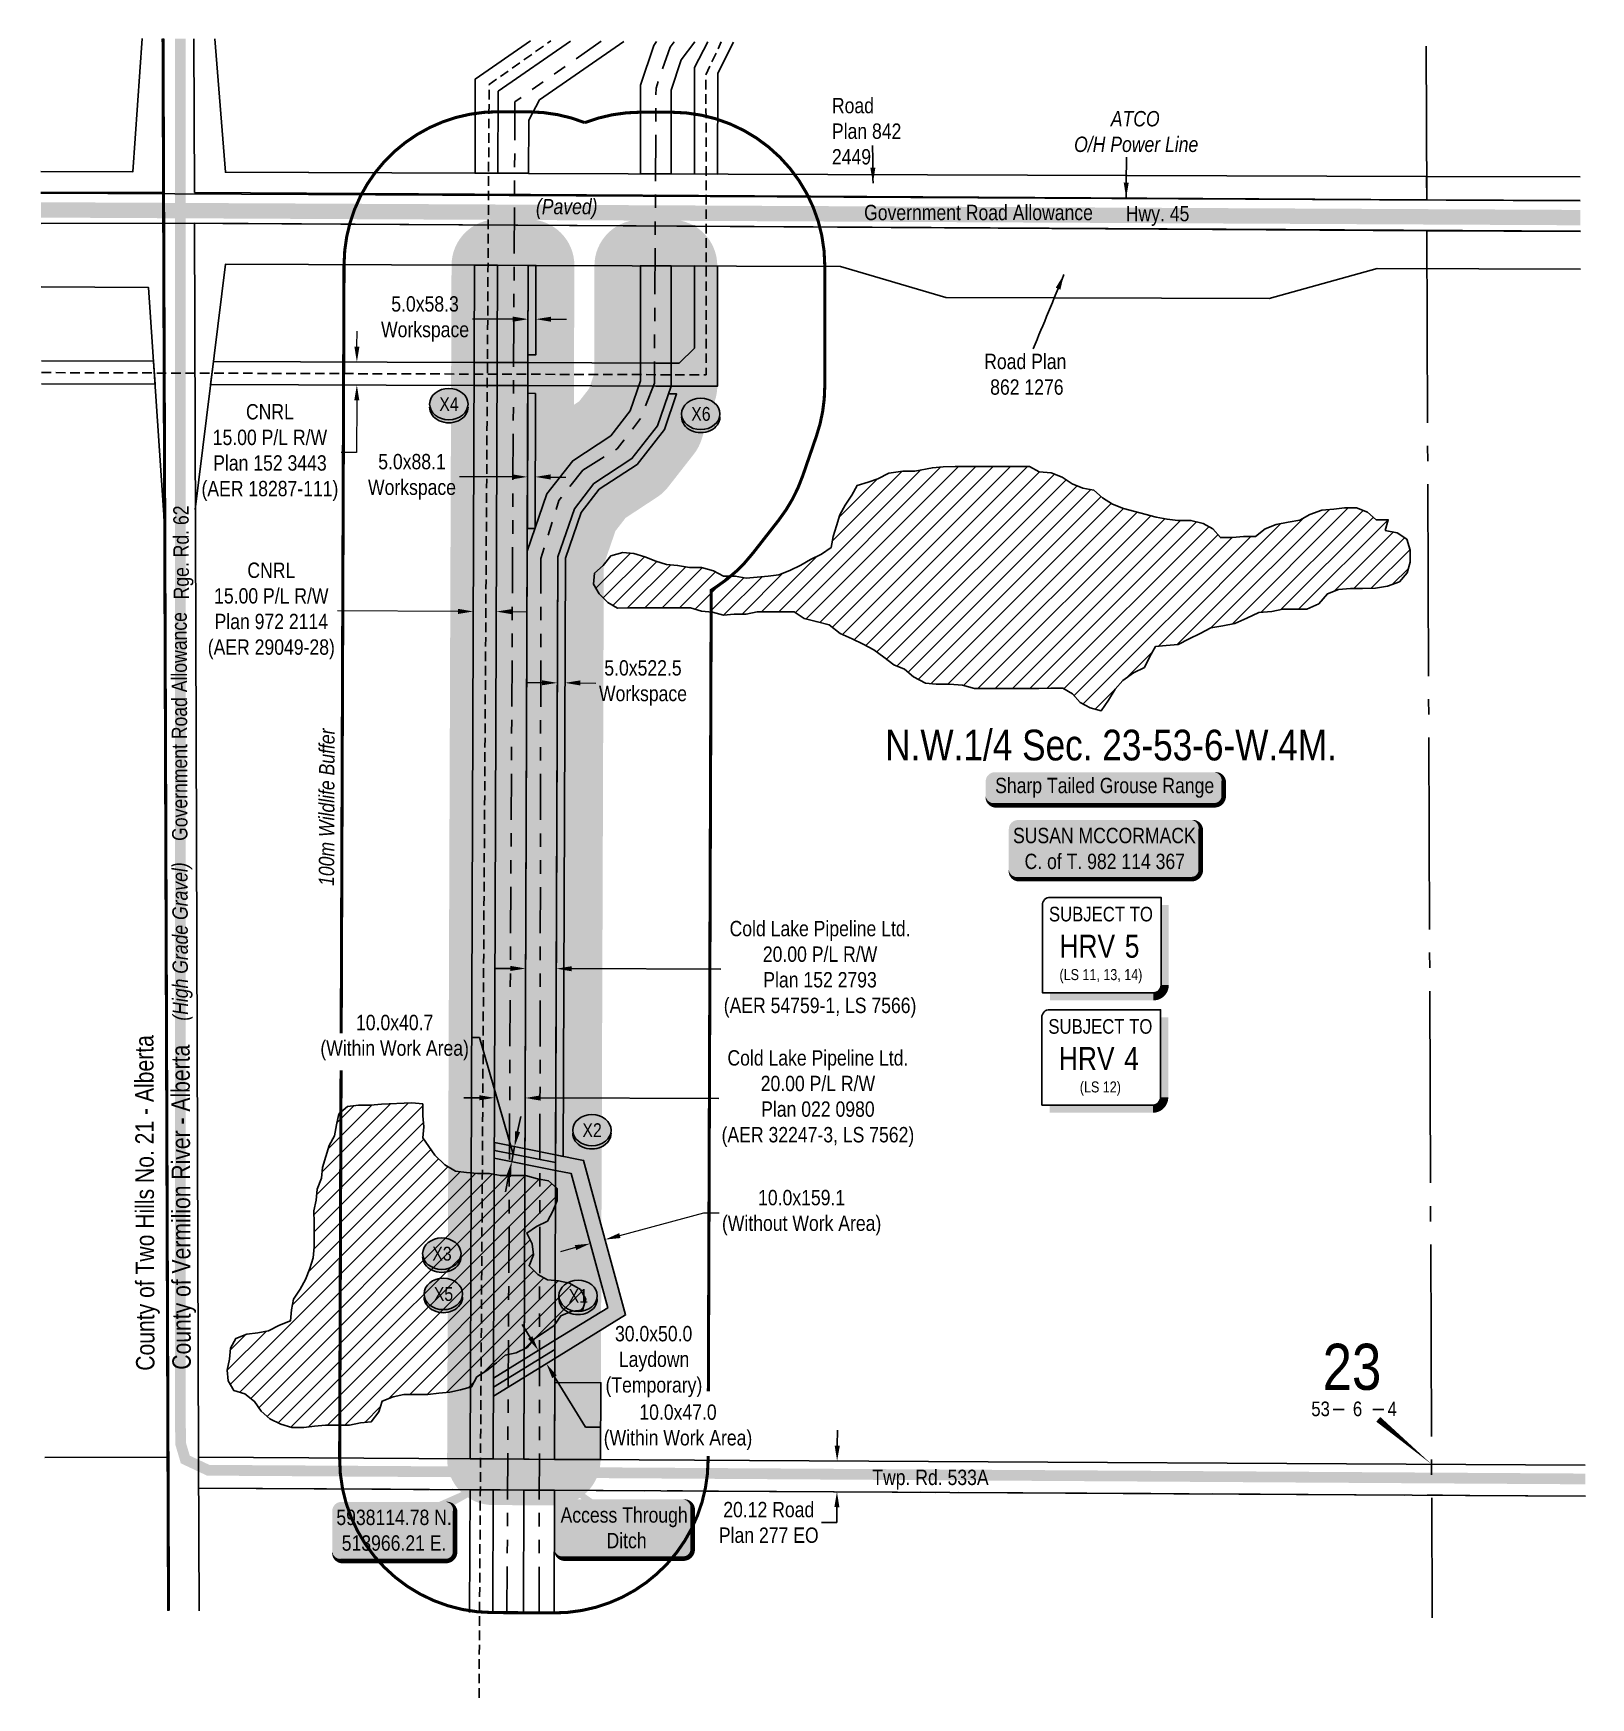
# Model space of a CAD drawing. Extents: x 512389 to 515547, y 5937960 to 5940491.
# Drawn here: x 513624 to 514638, y 5937960 to 5939043 of the extents above; entities that cross this region are included whole.
import ezdxf
from ezdxf.enums import TextEntityAlignment as Align

# ---------------------------------------------------------------- set-up
doc = ezdxf.new("R2010")
doc.units = 0
doc.header["$LTSCALE"] = 5
doc.header["$PDSIZE"] = 0.5
for name, pattern in [('BORDER2', [22.225, 6.35, -3.175, 6.35, -3.175, 0, -3.175]), ('foc-DRILLPATH', [14.75, 6, -1.75, 1.75, -1.75, 1.75, -1.75]), ('foc-QUARTERLINE', [33, 25, -3, 2, -3]), ('foc-TIELINE', [1.875, 1.25, -0.625]), ('PHANTOM', [63.5, 31.75, -6.35, 6.35, -6.35, 6.35, -6.35]), ('UG_PIPE', [1.875, 1.25, -0.625])]:
    doc.linetypes.add(name, pattern=pattern)
doc.layers.get('Defpoints').update_dxf_attribs({"color": 9})
for name, color, linetype in [('10', 1, 'Continuous'), ('9', 3, 'Continuous'), ('AS-OWNER', 7, 'Continuous'), ('AS-PIPE-UG', 44, 'UG_PIPE'), ('AS-POWER', 104, 'foc-POWER'), ('AS-POWER-T', 104, 'Continuous'), ('AS-ROADS', 254, 'Continuous'), ('AS-TELUS', 224, 'foc-TEL'), ('AS-WILDLIFE-BLOCK', 131, 'Continuous'), ('C-RW', 13, 'Continuous'), ('C-SYMBOL', 7, 'Continuous'), ('CG-NOTES', 7, 'Continuous'), ('CTW', 7, 'Continuous'), ('DETAIL-T', 7, 'Continuous'), ('F-RW', 190, 'Continuous'), ('L-33', 7, 'Continuous'), ('L-ROAD-T', 7, 'Continuous'), ('L-SEC', 7, 'Continuous'), ('L-SECLBL', 7, 'Continuous'), ('L-SECQ', 8, 'foc-QUARTERLINE'), ('L-TITLEDB', 4, 'Continuous'), ('L-TITLEDB-T', 4, 'Continuous'), ('P-BUFFER-H 30m', 51, 'Continuous'), ('P-BUFFER-YELLOW', 50, 'foc-TIELINE'), ('P-BUFFER-YELLOW-T', 50, 'Continuous'), ('P-CROSSINGS', 250, 'Continuous'), ('P-PDRILLPATH', 12, 'foc-DRILLPATH'), ('P-PROPOSED', 10, 'Continuous'), ('P-PROPOSED-T', 10, 'Continuous'), ('P-TEMP-BLUE', 146, 'Continuous'), ('P-TEMP-BLUE-T', 146, 'Continuous'), ('P-TEMP-H', 41, 'Continuous'), ('P-TEMP_ACCESS ROAD', 46, 'Continuous'), ('P-TEMP_LOG DECK', 46, 'Continuous'), ('P-TEMP_WORKSPACE', 46, 'Continuous'), ('WETLAND', 143, 'Continuous'), ('WETLAND - OPEN WATER', 140, 'PHANTOM')]:
    doc.layers.add(name, color=color, linetype=linetype)
doc.layers.add('AS-COUNTY', color=7, linetype='BORDER2', lineweight=60, true_color=0xcc33ff)
for name, color, linetype, lineweight in [('F-RW-T', 190, 'Continuous', 9), ('P-TEMP-T', 46, 'Continuous', 18), ('T-TEXT', 48, 'Continuous', 18)]:
    doc.layers.add(name, color=color, linetype=linetype, lineweight=lineweight)
for name, color, linetype, true_color in [('P-REPAIR-TEAL-H', 7, 'Continuous', 0xb8f9d7), ('P-REPAIR-YELLOW-H', 7, 'Continuous', 0xeff1c0), ('P-TEMP-BLUE-H', 7, 'Continuous', 0x99e6ff)]:
    doc.layers.add(name, color=color, linetype=linetype, true_color=true_color)
doc.styles.add('175L', font='ARIALN.TTF', dxfattribs={"height": 20})
doc.styles.add('240', font='ARIALN.TTF', dxfattribs={"height": 30})
doc.styles.add('80', font='ARIALN.TTF', dxfattribs={"height": 10})
doc.styles.add('80CG', font='ARIALN.TTF', dxfattribs={"height": 10})
doc.styles.add('80L', font='ARIALN.TTF', dxfattribs={"height": 10})
doc.styles.add('80LS', font='ARIALNI.TTF', dxfattribs={"height": 10})
doc.styles.add('Crossing', font='ARIALN.TTF', dxfattribs={"height": 10})
doc.styles.add('foc-LtypeFont', font='ARIALN.TTF', dxfattribs={"height": 7.35})
doc.styles.add('HRV', font='ARIALN.TTF', dxfattribs={"height": 3})
doc.styles.add('SIMPLEX', font='ARIALN.TTF')
doc.linetypes.add('foc-POWER', pattern='A,6,-1,["P",foc-LtypeFont,S=0.2,R=0,X=-0.625,Y=-0.75],-1.24,4', length=12.24)
doc.linetypes.add('foc-TEL', pattern='A,2,-1,["T",foc-LtypeFont,S=0.2,R=0,X=-0.425,Y=-0.75],-1.24,8', length=12.24)
doc.dimstyles.new('Compass 5 000', dxfattribs={"dimscale": 5, "dimtxt": 9, "dimasz": 2, "dimexe": 0.2, "dimexo": 0.0625, "dimgap": 0.5, "dimtad": 0, "dimtih": 1, "dimtoh": 1, "dimzin": 0, "dimdsep": 46, "dimtxsty": '80CG', "dimcen": 0.1, "dimse1": 1, "dimse2": 1, "dimclrd": 256, "dimclrt": 256, "dimaunit": 1, "dimadec": 4, "dimazin": 0, "dimtfac": 0.06, "dimtofl": 0, "dimtmove": 0, "dimatfit": 1, "dimfxl": 0.2, "dimtolj": 1, "dimtzin": 0, "dimlwd": -1, "dimarcsym": 0})

msp = doc.modelspace()

# ---------------------------------------------------------------- texts
at = {"layer": 'AS-POWER-T', "insert": (514297.182, 5938992.624), "char_height": 10, "attachment_point": 1, "style": '80L'}
msp.add_mtext_dynamic_manual_height_columns('\\pi28.12;{\\fArial Narrow|b0|i1|c0|p34;ATCO\\P\\pi4.2388;O/H Power Line}', width=88.00016, gutter_width=50, heights=[0], dxfattribs=at)
at = {"layer": 'C-SYMBOL', "color": 3, "style": '175L'}
msp.add_text('N.W.1/4 Sec. 23-53-6-W.4M.', height=20, dxfattribs=at).set_placement((514325.476, 5938563.795), align=Align.BOTTOM_CENTER)
at = {"layer": 'L-33', "color": 200, "char_height": 12, "attachment_point": 2, "style": '240'}
for s, insert, width, rotation in [('County of Two Hills No. 21 - Alberta', (513690.279, 5938281.634), 281.13233, 90.185669), ('County of Vermilion River - Alberta', (513713.911, 5938278.847), 281.21959, 90.202755)]:
    msp.add_mtext(s, dxfattribs=dict(at, insert=insert, width=width, rotation=rotation))
at = {"layer": 'L-ROAD-T', "style": '80L'}
msp.add_text('Government Road Allowance', height=10, dxfattribs=at).set_placement((514239.162, 5938926.564), align=Align.MIDDLE_CENTER)
msp.add_text('Government Road Allowance', height=10, rotation=90.181872, dxfattribs=at).set_placement((513718.88, 5938591.89), align=Align.MIDDLE_CENTER)
at = {"layer": 'L-ROAD-T', "char_height": 10, "attachment_point": 1, "style": '80L'}
for s, width, insert in [('\\pi1.5113;Hwy. 45', 43.04307, (514333.574, 5938930.843)), ('Twp. Rd. 533A', 78.104, (514170.004, 5938107.979))]:
    msp.add_mtext_dynamic_manual_height_columns(s, width=width, gutter_width=50, heights=[0], dxfattribs=dict(at, insert=insert))
at = {"layer": 'L-ROAD-T', "insert": (513715.05, 5938674.657), "char_height": 10, "attachment_point": 1, "rotation": 90.181872, "style": '80L'}
msp.add_mtext_dynamic_manual_height_columns('Rge. Rd. 62', width=60.62524, gutter_width=50, heights=[0], dxfattribs=at)
at = {"layer": 'L-TITLEDB-T', "char_height": 10, "attachment_point": 1, "style": '175L'}
for s, width, insert in [('Road Plan 842 2449', 52.02757, (514143.726, 5939001.184)), ('\\pi0.48997;Road Plan\\P\\pi1.1823; 862 1276', 52.78759, (514242.395, 5938834.573))]:
    msp.add_mtext_dynamic_manual_height_columns(s, width=width, gutter_width=100, heights=[0], dxfattribs=dict(at, insert=insert))
at = {"layer": 'P-BUFFER-YELLOW-T', "insert": (513809.554, 5938487.19), "char_height": 10, "attachment_point": 1, "rotation": 89.789168, "style": '80L'}
msp.add_mtext_dynamic_manual_height_columns('\\pi0.89925;{\\fArial Narrow|b0|i1|c0|p34;100m Wildlife Buffer}', width=103.60614, gutter_width=100, heights=[0], dxfattribs=at)
at = {"layer": 'P-TEMP-T', "insert": (513984.344, 5938201.547), "char_height": 10, "attachment_point": 1, "style": '175L'}
msp.add_mtext_dynamic_manual_height_columns('\\pi18.135;30.0x50.0\\P\\pi20.672;Laydown\\P\\pi11.975;(Temporary)', width=85.57349, gutter_width=100, heights=[0], dxfattribs=at)
at = {"layer": 'T-TEXT', "style": '80LS'}
msp.add_text('(Paved)', height=10, dxfattribs=at).set_placement((513971.055, 5938930.397), align=Align.MIDDLE_CENTER)
msp.add_text('(High Grade Gravel)', height=10, rotation=90.181872, dxfattribs=at).set_placement((513719.325, 5938451.89), align=Align.MIDDLE_CENTER)

# ---------------------------------------------------------------- blocks, each defined once
blk = doc.blocks.new('*D369')
at = {"layer": 'Defpoints', "color": 0, "transparency": 16777216}
for p in [(514147.9, 5938113.7), (514147, 5938093.6), (514147.8, 5938093.5)]:
    blk.add_point(p, dxfattribs=at)
at = {"layer": 'L-TITLEDB-T', "transparency": 16777216}
for p, q in [((514147.2, 5938123.7), (514147.3, 5938133.7)), ((514147, 5938083.6), (514146.9, 5938073.6)), ((514146.9, 5938073.6), (514136.9, 5938073.6))]:
    blk.add_line(p, q, dxfattribs=at)
for points in [[(514145.5, 5938123.7), (514148.9, 5938123.7), (514147.1, 5938113.7)], [(514145.3, 5938083.6), (514148.6, 5938083.5), (514147, 5938093.6)]]:
    blk.add_solid(points, dxfattribs=at)
at = {"layer": 'L-TITLEDB-T', "transparency": 16777216, "insert": (514102.6, 5938073.6), "char_height": 10, "attachment_point": 5, "style": '80CG'}
blk.add_mtext('\\A1;20.12 Road\\PPlan 277 EO', dxfattribs=at)
blk = doc.blocks.new('L-SECLBL')
at = {"layer": '9', "color": 7}
for p, q in [((-5.1, -27.8), (-12.3, -27.8)), ((20.7, -27.8), (13.5, -27.8))]:
    blk.add_line(p, q, dxfattribs=at)
at = {"layer": '10', "color": 2, "style": 'SIMPLEX'}
blk.add_attdef('SEC', text='', height=30, dxfattribs=at).set_placement((0, 0), align=Align.MIDDLE)
at = {"layer": '10', "color": 5, "style": '80L'}
blk.add_attdef('TWP', text='', height=9.5, dxfattribs=at).set_placement((-14.4, -27.4), align=Align.MIDDLE_RIGHT)
blk.add_attdef('RGE', text='', height=9.5, dxfattribs=at).set_placement((3.6, -27.4), align=Align.MIDDLE_CENTER)
blk.add_attdef('MER', text='', height=9.5, dxfattribs=at).set_placement((23.2, -27.4), align=Align.MIDDLE_LEFT)
blk = doc.blocks.new('*U372')
h = blk.add_hatch(color=59)
edge = h.paths.add_edge_path()
edge.add_line((-56.5, -20), (56.5, -20))
edge.add_arc((56.5, -14), 6, 270, 360)
edge.add_line((62.5, -14), (62.5, 12.5))
edge.add_arc((56.5, 12.5), 6, 0, 90)
edge.add_line((56.5, 18.5), (-56.5, 18.5))
edge.add_arc((-56.5, 12.5), 6, 90, 180)
edge.add_line((-62.5, 12.5), (-62.5, -14))
edge.add_arc((-56.5, -14), 6, 180, 270)
at = {"color": 1, "flags": 128}
blk.add_lwpolyline([(-56.5, -20, 3, 3, 0), (56.5, -20, 3, 3, 0.414214), (62.5, -14, 3, 3, 0), (62.5, 12.5, 3, 0, 0.414214), (56.5, 18.5, 0, 0, 0), (-56.5, 18.5, 0, 0, 0.414214), (-62.5, 12.5, 0, 0, 0), (-62.5, -14, 0, 3, 0.414214)], format="xyseb", close=True, dxfattribs=at)
blk.add_lwpolyline([(-24.9, -11.1, 0, 7.5, 0), (0, 0, 0, 0, 0)], format="xyseb", dxfattribs=at)
at = {"color": 1, "style": '80'}
blk.add_attdef('ENTER_TEXT_001', (-36, -5), '', height=10, dxfattribs=at)
blk = doc.blocks.new('*U374')
h = blk.add_hatch(color=255)
edge = h.paths.add_edge_path()
edge.add_line((-71.5, -11.5), (71.5, -11.5))
edge.add_arc((71.5, -5.5), 6, 270, 360)
edge.add_line((77.5, -5.5), (77.5, 4))
edge.add_arc((71.5, 4), 6, 0, 90)
edge.add_line((71.5, 10), (-71.5, 10))
edge.add_arc((-71.5, 4), 6, 90, 180)
edge.add_line((-77.5, 4), (-77.5, -5.5))
edge.add_arc((-71.5, -5.5), 6, 180, 270)
at = {"color": 131, "flags": 128}
blk.add_lwpolyline([(-71.5, -11.5, 3, 3, 0), (71.5, -11.5, 3, 3, 0.414214), (77.5, -5.5, 3, 3, 0), (77.5, 4, 3, 0, 0.414214), (71.5, 10, 0, 0, 0), (-71.5, 10, 0, 0, 0.414214), (-77.5, 4, 0, 0, 0), (-77.5, -5.5, 0, 3, 0.414214)], format="xyseb", close=True, dxfattribs=at)
at = {"color": 131, "style": '80'}
blk.add_attdef('ENTER_TEXT_001', (-36, -5), '', height=10, dxfattribs=at)
blk = doc.blocks.new('HRV')
blk.add_lwpolyline([(-35.1, 31.6), (37.2, 31.6), (37.2, -25.5, -0.414214), (32.2, -30.5), (-40.1, -30.5), (-40.1, 26.6, -0.414214)], format="xyb", close=True)
at = {"const_width": 5, "flags": 128}
blk.add_lwpolyline([(-35.1, -33), (32.2, -33, 0.414214), (39.7, -25.5), (39.7, 26.6)], format="xyb", dxfattribs=at)
at = {"style": '80L'}
blk.add_text('SUBJECT TO', height=9.5, dxfattribs=at).set_placement((-2, 13.1), align=Align.BOTTOM_CENTER)
blk.add_attdef('(N.W.1/4 00)', text='', height=7.12, dxfattribs=at).set_placement((-2, -24.4), align=Align.BOTTOM_CENTER)
at = {"layer": 'CTW', "color": 3, "style": 'HRV'}
blk.add_text('HRV', height=15, dxfattribs=at).set_placement((-10.9, -0.2), align=Align.MIDDLE_CENTER)
blk.add_attdef('0', text='', height=15, dxfattribs=at).set_placement((18.3, -0.2), align=Align.MIDDLE_CENTER)
blk = doc.blocks.new('*D376')
at = {"layer": 'Defpoints', "color": 0, "transparency": 16777216}
for p in [(513910.2, 5938666.8), (513908.9, 5938297), (513923.9, 5938297)]:
    blk.add_point(p, dxfattribs=at)
at = {"layer": 'F-RW-T', "transparency": 16777216}
for p, q in [((513900.2, 5938666.8), (513821.9, 5938667.1)), ((513935.2, 5938666.7), (513945.2, 5938666.6))]:
    blk.add_line(p, q, dxfattribs=at)
for points in [[(513900.2, 5938668.5), (513900.2, 5938665.1), (513910.2, 5938666.8)], [(513935.2, 5938668.3), (513935.2, 5938665), (513925.2, 5938666.7)]]:
    blk.add_solid(points, dxfattribs=at)
at = {"layer": 'F-RW-T', "transparency": 16777216, "insert": (513778.7, 5938667.1), "char_height": 10, "attachment_point": 5, "style": '80CG'}
blk.add_mtext('\\A1;CNRL\\P15.00 P/L R/W^JPlan 972 2114\\P(AER 29049-28) ', dxfattribs=at)
blk = doc.blocks.new('*D377')
at = {"layer": 'Defpoints', "color": 0, "transparency": 16777216}
for p in [(513924, 5938344.5), (513944, 5938350), (513944, 5938344.4)]:
    blk.add_point(p, dxfattribs=at)
at = {"layer": 'P-PROPOSED-T', "color": 240, "transparency": 16777216}
for p, q in [((513914.1, 5938350.1), (513904.1, 5938350.2)), ((513954, 5938350), (514070.1, 5938349.6))]:
    blk.add_line(p, q, dxfattribs=at)
for points in [[(513914.1, 5938351.8), (513914.1, 5938348.5), (513924.1, 5938350.1)], [(513954.1, 5938351.7), (513954, 5938348.3), (513944, 5938350)]]:
    blk.add_solid(points, dxfattribs=at)
at = {"layer": 'P-PROPOSED-T', "transparency": 16777216, "insert": (514134.6, 5938349.6), "char_height": 10, "attachment_point": 5, "style": '80CG'}
blk.add_mtext('\\A1;Cold Lake Pipeline Ltd.\\P20.00 P/L R/W\\PPlan 022 0980\\P(AER 32247-3, LS 7562)', dxfattribs=at)
blk = doc.blocks.new('*D378')
at = {"layer": 'Defpoints', "color": 0, "transparency": 16777216}
for p in [(513846.9, 5938829.2), (513834.4, 5938814.2), (513846.9, 5938814.2)]:
    blk.add_point(p, dxfattribs=at)
at = {"layer": 'F-RW-T', "transparency": 16777216}
for p, q in [((513834.4, 5938839.2), (513834.5, 5938849.2)), ((513834.3, 5938804.2), (513834.2, 5938770.3)), ((513834.2, 5938770.3), (513824.2, 5938770.3))]:
    blk.add_line(p, q, dxfattribs=at)
for points in [[(513832.8, 5938839.2), (513836.1, 5938839.2), (513834.4, 5938829.2)], [(513832.7, 5938804.2), (513836, 5938804.2), (513834.4, 5938814.2)]]:
    blk.add_solid(points, dxfattribs=at)
at = {"layer": 'F-RW-T', "transparency": 16777216, "insert": (513777.8, 5938770.3), "char_height": 10, "attachment_point": 5, "style": '80CG'}
blk.add_mtext('\\A1;CNRL\\P15.00 P/L R/W^JPlan 152 3443\\P(AER 18287-111)', dxfattribs=at)
blk = doc.blocks.new('*D379')
at = {"layer": 'Defpoints', "color": 0, "transparency": 16777216}
for p in [(513964.3, 5938434.2), (513944.3, 5938420.9), (513964.2, 5938420.8)]:
    blk.add_point(p, dxfattribs=at)
at = {"layer": 'P-PROPOSED-T', "color": 240, "transparency": 16777216}
for p, q in [((513934.4, 5938434.3), (513924.4, 5938434.4)), ((513974.3, 5938434.2), (514071.5, 5938433.8))]:
    blk.add_line(p, q, dxfattribs=at)
for points in [[(513934.4, 5938436), (513934.4, 5938432.7), (513944.4, 5938434.3)], [(513974.3, 5938435.8), (513974.2, 5938432.5), (513964.3, 5938434.2)]]:
    blk.add_solid(points, dxfattribs=at)
at = {"layer": 'P-PROPOSED-T', "transparency": 16777216, "insert": (514136, 5938433.8), "char_height": 10, "attachment_point": 5, "style": '80CG'}
blk.add_mtext('\\A1;Cold Lake Pipeline Ltd.\\P20.00 P/L R/W\\PPlan 152 2793\\P(AER 54759-1, LS 7566)', dxfattribs=at)
blk = doc.blocks.new('*U385')
h = blk.add_hatch(color=254)
edge = h.paths.add_edge_path()
edge.add_line((-34, -20), (34, -20))
edge.add_arc((34, -14), 6, 270, 360)
edge.add_line((40, -14), (40, 12.5))
edge.add_arc((34, 12.5), 6, 0, 90)
edge.add_line((34, 18.5), (-34, 18.5))
edge.add_arc((-34, 12.5), 6, 90, 180)
edge.add_line((-40, 12.5), (-40, -14))
edge.add_arc((-34, -14), 6, 180, 270)
at = {"color": 1, "flags": 128}
blk.add_lwpolyline([(92.3, 46.1, 0, 10, 0), (0, 0, 5, 5, 0)], format="xyseb", dxfattribs=at)
blk.add_lwpolyline([(-34, -20, 3, 3, 0), (34, -20, 3, 3, 0.414214), (40, -14, 3, 3, 0), (40, 12.5, 3, 0, 0.414214), (34, 18.5, 0, 0, 0), (-34, 18.5, 0, 0, 0.414214), (-40, 12.5, 0, 0, 0), (-40, -14, 0, 3, 0.414214)], format="xyseb", close=True, dxfattribs=at)
at = {"color": 1, "style": '80'}
blk.add_attdef('ENTER_TEXT_001', (-36, -5), '', height=10, dxfattribs=at)
blk = doc.blocks.new('*U386')
h = blk.add_hatch(color=255)
edge = h.paths.add_edge_path()
edge.add_line((-39, -20), (39, -20))
edge.add_arc((39, -14), 6, 270, 360)
edge.add_line((45, -14), (45, 12.5))
edge.add_arc((39, 12.5), 6, 0, 90)
edge.add_line((39, 18.5), (-39, 18.5))
edge.add_arc((-39, 12.5), 6, 90, 180)
edge.add_line((-45, 12.5), (-45, -14))
edge.add_arc((-39, -14), 6, 180, 270)
at = {"color": 1, "flags": 128}
for points in [[(-57.3, 44.5, 0, 7.5, 0), (0, 0, 0, 0, 0)], [(13.2, -7, 0, 7.5, 0), (0, 0, 0, 0, 0)]]:
    blk.add_lwpolyline(points, format="xyseb", dxfattribs=at)
blk.add_lwpolyline([(-39, -20, 3, 3, 0), (39, -20, 3, 3, 0.414214), (45, -14, 3, 3, 0), (45, 12.5, 3, 0, 0.414214), (39, 18.5, 0, 0, 0), (-39, 18.5, 0, 0, 0.414214), (-45, 12.5, 0, 0, 0), (-45, -14, 0, 3, 0.414214)], format="xyseb", close=True, dxfattribs=at)
at = {"color": 1, "style": '80'}
blk.add_attdef('ENTER_TEXT_001', (-26.8, -4.9), '', height=10, dxfattribs=at)
blk = doc.blocks.new('xing2')
h = blk.add_hatch(color=50)
h.dxf.hatch_style = 1
edge = h.paths.add_edge_path()
edge.add_ellipse((0, 0), major_axis=(-12.5, 0), ratio=0.816297, start_angle=0, end_angle=360)
h = blk.add_hatch(color=250)
h.dxf.hatch_style = 1
edge = h.paths.add_edge_path()
edge.add_ellipse((0, -2), major_axis=(-12.5, 0), ratio=0.816297, start_angle=0, end_angle=180)
edge.add_line((12.5, -2), (12.5, 0))
edge.add_ellipse((0, 0), major_axis=(-12.5, 0), ratio=0.816297, start_angle=0, end_angle=180, ccw=False)
edge.add_line((-12.5, 0), (-12.5, -2))
at = {"color": 250}
blk.add_ellipse((0, 0), major_axis=(-12.5, 0), ratio=0.816297, dxfattribs=at)
blk.add_ellipse((0, -2), major_axis=(-12.5, 0), ratio=0.816297, start_param=0, end_param=3.141593, dxfattribs=at)
at = {"color": 250, "style": 'Crossing'}
blk.add_attdef('CROSSING', text='', height=9, dxfattribs=at).set_placement((0.1, 0), align=Align.MIDDLE_CENTER)
at = {"color": 250, "style": 'Crossing', "flags": 1}
for tag, p in [('OWNER', (0.1, -12.5)), ('DESCRIPTION', (0.1, -25.8)), ('LOCATION', (0.1, -39.3)), ('DWG_REF', (0.1, -52.8))]:
    blk.add_attdef(tag, text='', height=9, dxfattribs=at).set_placement(p, align=Align.MIDDLE_CENTER)
blk = doc.blocks.new('*D493')
at = {"layer": 'Defpoints', "color": 0, "transparency": 16777216}
for p in [(513946, 5938870.6), (513951, 5938870.5), (513950.9, 5938857.1)]:
    blk.add_point(p, dxfattribs=at)
at = {"layer": 'P-TEMP-T', "transparency": 16777216}
for p, q in [((513935.9, 5938857.1), (513909.6, 5938857.2)), ((513960.9, 5938857), (513970.9, 5938857))]:
    blk.add_line(p, q, dxfattribs=at)
for points in [[(513935.9, 5938858.8), (513935.9, 5938855.4), (513945.9, 5938857.1)], [(513960.9, 5938858.7), (513960.9, 5938855.4), (513950.9, 5938857.1)]]:
    blk.add_solid(points, dxfattribs=at)
at = {"layer": 'P-TEMP-T', "transparency": 16777216, "insert": (513878.8, 5938857.2), "char_height": 10, "attachment_point": 5, "style": '80CG'}
blk.add_mtext('\\A1;5.0x58.3\\PWorkspace', dxfattribs=at)
blk = doc.blocks.new('*D491')
at = {"layer": 'Defpoints', "color": 0, "transparency": 16777216}
for p in [(513945.6, 5938778.6), (513950.6, 5938778.6), (513950.5, 5938754.4)]:
    blk.add_point(p, dxfattribs=at)
at = {"layer": 'P-TEMP-T', "transparency": 16777216}
for p, q in [((513935.5, 5938754.4), (513901.2, 5938754.5)), ((513960.5, 5938754.3), (513970.5, 5938754.3))]:
    blk.add_line(p, q, dxfattribs=at)
for points in [[(513935.5, 5938756.1), (513935.5, 5938752.8), (513945.5, 5938754.4)], [(513960.5, 5938756), (513960.5, 5938752.7), (513950.5, 5938754.4)]]:
    blk.add_solid(points, dxfattribs=at)
at = {"layer": 'P-TEMP-T', "transparency": 16777216, "insert": (513870.3, 5938754.5), "char_height": 10, "attachment_point": 5, "style": '80CG'}
blk.add_mtext('\\A1;5.0x88.1\\PWorkspace', dxfattribs=at)
blk = doc.blocks.new('*D492')
at = {"layer": 'Defpoints', "color": 0, "transparency": 16777216}
for p in [(513965.1, 5938681.5), (513970.1, 5938681.5), (513969.9, 5938620.3)]:
    blk.add_point(p, dxfattribs=at)
at = {"layer": 'P-TEMP-T', "transparency": 16777216}
for p, q in [((513954.9, 5938620.3), (513944.9, 5938620.4)), ((513979.9, 5938620.3), (513989.9, 5938620.2))]:
    blk.add_line(p, q, dxfattribs=at)
for points in [[(513954.9, 5938622), (513954.9, 5938618.7), (513964.9, 5938620.3)], [(513979.9, 5938621.9), (513979.9, 5938618.6), (513969.9, 5938620.3)]]:
    blk.add_solid(points, dxfattribs=at)
at = {"layer": 'P-TEMP-T', "transparency": 16777216, "insert": (514020.7, 5938620.2), "char_height": 10, "attachment_point": 5, "style": '80CG'}
blk.add_mtext('\\A1;5.0x522.5\\PWorkspace', dxfattribs=at)
blk = doc.blocks.new('*D494')
at = {"layer": 'Defpoints', "color": 0, "transparency": 16777216}
for p in [(513934.8, 5938318.8), (513932.8, 5938309), (513937.1, 5938318.4)]:
    blk.add_point(p, dxfattribs=at)
at = {"layer": 'P-TEMP-BLUE-T', "transparency": 16777216}
for p, q in [((513914.2, 5938389.3), (513909.2, 5938389.3)), ((513936.1, 5938313.5), (513914.2, 5938389.3)), ((513939.1, 5938328.2), (513941.1, 5938338)), ((513935.2, 5938308.6), (513937.1, 5938318.4)), ((513933.2, 5938298.8), (513931.2, 5938288.9))]:
    blk.add_line(p, q, dxfattribs=at)
for points in [[(513937.5, 5938328.5), (513940.7, 5938327.8), (513937.1, 5938318.4)], [(513931.6, 5938299.1), (513934.8, 5938298.4), (513935.2, 5938308.6)]]:
    blk.add_solid(points, dxfattribs=at)
at = {"layer": 'P-TEMP-BLUE-T', "transparency": 16777216, "insert": (513859, 5938389.3), "char_height": 10, "attachment_point": 5, "style": '80CG'}
blk.add_mtext('\\A1;10.0x40.7\\P(Within Work Area)', dxfattribs=at)
blk = doc.blocks.new('*D495')
at = {"layer": 'Defpoints', "color": 0, "transparency": 16777216}
for p in [(513939.1, 5938177.3), (513944.4, 5938168.8), (513957.8, 5938177)]:
    blk.add_point(p, dxfattribs=at)
at = {"layer": 'P-TEMP-BLUE-T', "transparency": 16777216}
for p, q in [((513947.3, 5938194.1), (513942.1, 5938202.6)), ((513963, 5938168.5), (513983.3, 5938135.6)), ((513983.3, 5938135.6), (513993.3, 5938135.6))]:
    blk.add_line(p, q, dxfattribs=at)
for points in [[(513948.7, 5938194.9), (513945.9, 5938193.2), (513952.6, 5938185.5)], [(513964.5, 5938169.4), (513961.6, 5938167.6), (513957.8, 5938177)]]:
    blk.add_solid(points, dxfattribs=at)
at = {"layer": 'P-TEMP-BLUE-T', "transparency": 16777216, "insert": (514043.5, 5938135.6), "char_height": 10, "attachment_point": 5, "style": '80CG'}
blk.add_mtext('\\A1;10.0x47.0\\P(Within Work Area)', dxfattribs=at)
blk = doc.blocks.new('*D496')
at = {"layer": 'Defpoints', "color": 0, "transparency": 16777216}
for p in [(513983.1, 5938267.4), (513992.7, 5938270), (513996, 5938257.8)]:
    blk.add_point(p, dxfattribs=at)
at = {"layer": 'P-TEMP-T', "transparency": 16777216}
for p, q in [((514005.7, 5938260.4), (514060.4, 5938275.3)), ((514060.4, 5938275.3), (514070.4, 5938275.3)), ((513976.7, 5938252.6), (513967.1, 5938249.9))]:
    blk.add_line(p, q, dxfattribs=at)
for points in [[(513976.3, 5938254.2), (513977.2, 5938251), (513986.4, 5938255.2)], [(514005.2, 5938262), (514006.1, 5938258.8), (513996, 5938257.8)]]:
    blk.add_solid(points, dxfattribs=at)
at = {"layer": 'P-TEMP-T', "transparency": 16777216, "insert": (514124, 5938275.3), "char_height": 10, "attachment_point": 5, "style": '80CG'}
blk.add_mtext('\\A1;10.0x159.1\\P(Without Work Area)', dxfattribs=at)

# ---------------------------------------------------------------- dimensions: what is measured, and where the dimension line sits
at = {"layer": 'F-RW-T'}
for base, p1, p2, angle, text, picture, middle in [((513834.357, 5938814.209), (513846.928, 5938829.165), (513846.875, 5938814.165), 269.797864, 'CNRL\\P15.00 P/L R/W^JPlan 152 3443\\P(AER 18287-111)', '*D378', (513777.824, 5938770.319)), ((513910.229, 5938666.752), (513923.858, 5938296.994), (513908.868, 5938297.049), 179.788949, 'CNRL\\P15.00 P/L R/W^JPlan 972 2114\\P(AER 29049-28) ', '*D376', (513778.72, 5938667.077))]:
    dim = msp.add_linear_dim(base=base, p1=p1, p2=p2, angle=angle, text=text, dimstyle='Compass 5 000', dxfattribs=at)
    dim.commit()
    dim.dimension.update_dxf_attribs({"geometry": picture, "text_midpoint": middle, "dimtype": 161})
at = {"layer": 'L-TITLEDB-T', "color": 3}
dim = msp.add_aligned_dim(p1=(514147.896, 5938113.666), p2=(514147.782, 5938093.546), distance=-0.753, text='20.12 Road\\PPlan 277 EO', dimstyle='Compass 5 000', dxfattribs=at)
dim.commit()
dim.dimension.update_dxf_attribs({"geometry": '*D369', "text_midpoint": (514102.617, 5938073.551)})
at = {"layer": 'P-PROPOSED-T', "color": 3}
dim = msp.add_linear_dim(base=(513964.252, 5938434.216), p1=(513944.309, 5938420.888), p2=(513964.204, 5938420.817), angle=359.795321, text='Cold Lake Pipeline Ltd.\\P20.00 P/L R/W\\PPlan 152 2793\\P(AER 54759-1, LS 7566)', dimstyle='Compass 5 000', override={"dimclrd": 240}, dxfattribs=at)
dim.commit()
dim.dimension.update_dxf_attribs({"geometry": '*D379', "text_midpoint": (514136.008, 5938433.833), "dimtype": 161})
at = {"layer": 'P-PROPOSED-T'}
dim = msp.add_linear_dim(base=(513944.048, 5938350.033), p1=(513924.038, 5938344.478), p2=(513944.028, 5938344.404), angle=359.789174, text='Cold Lake Pipeline Ltd.\\P20.00 P/L R/W\\PPlan 022 0980\\P(AER 32247-3, LS 7562)', dimstyle='Compass 5 000', override={"dimclrd": 240}, dxfattribs=at)
dim.commit()
dim.dimension.update_dxf_attribs({"geometry": '*D377', "text_midpoint": (514134.626, 5938349.569), "dimtype": 161})
at = {"layer": 'P-TEMP-BLUE-T'}
dim = msp.add_linear_dim(base=(513937.127, 5938318.36), p1=(513932.796, 5938309.029), p2=(513934.763, 5938318.834), angle=78.659005, text='10.0x40.7\\P(Within Work Area)', dimstyle='Compass 5 000', override={"dimtmove": 1}, dxfattribs=at)
dim.commit()
dim.dimension.update_dxf_attribs({"geometry": '*D494', "text_midpoint": (513906.666, 5938389.304), "dimtype": 161})
dim = msp.add_linear_dim(base=(513957.795, 5938177.03), p1=(513939.131, 5938177.29), p2=(513944.37, 5938168.772), angle=301.594603, text='10.0x47.0\\P(Within Work Area)', dimstyle='Compass 5 000', dxfattribs=at)
dim.commit()
dim.dimension.update_dxf_attribs({"geometry": '*D495', "text_midpoint": (514043.483, 5938135.559), "dimtype": 161})
at = {"layer": 'P-TEMP-T', "color": 5}
for base, p1, p2, angle, text, picture, middle in [((513950.914, 5938857.054), (513945.964, 5938870.56), (513950.964, 5938870.542), 359.789174, '5.0x58.3\\PWorkspace', '*D493', (513878.776, 5938857.206)), ((513950.536, 5938754.361), (513945.625, 5938778.618), (513950.625, 5938778.6), 359.789174, '5.0x88.1\\PWorkspace', '*D491', (513870.344, 5938754.543)), ((513969.917, 5938620.293), (513965.135, 5938681.525), (513970.135, 5938681.507), 359.795321, '5.0x522.5\\PWorkspace', '*D492', (514020.739, 5938620.222)), ((513996.025, 5938257.813), (513983.062, 5938267.369), (513992.712, 5938269.994), 15.215791, '10.0x159.1\\P(Without Work Area)', '*D496', (514124.042, 5938275.31))]:
    dim = msp.add_linear_dim(base=base, p1=p1, p2=p2, angle=angle, text=text, dimstyle='Compass 5 000', dxfattribs=at)
    dim.commit()
    dim.dimension.update_dxf_attribs({"geometry": picture, "text_midpoint": middle, "dimtype": 161})

# ---------------------------------------------------------------- hatches: boundary and pattern name
at = {"layer": 'P-BUFFER-H 30m'}
h = msp.add_hatch(color=256, dxfattribs=at)
h.dxf.hatch_style = 1
h.paths.add_polyline_path([(514039.086, 5938921.86), (514019.086, 5938921.862, 0.41421356), (513989.083, 5938891.865), (513989.076, 5938821.901), (513985.626, 5938811.879), (513979.115, 5938803.548), (513975.709, 5938801.306), (513976.043, 5938891.979, 0.41416338), (513946.159, 5938922.089), (513926.164, 5938922.166, 0.41426372), (513896.048, 5938892.276), (513893.188, 5938115.044, 0.41387049), (513923.042, 5938084.934), (513943.011, 5938084.837), (513962.913, 5938084.706, 0.41509841), (513993.11, 5938114.598), (513995.192, 5938697.206), (514002.765, 5938719.182), (514009.384, 5938727.698), (514029.949, 5938741.232, 0.08151347), (514037.094, 5938747.818), (514053.816, 5938769.213, 0.08316652), (514058.545, 5938777.923), (514067.442, 5938803.77, 0.08303867), (514069.075, 5938813.531), (514069.083, 5938891.857, 0.41421356)])
h.paths.add_polyline_path([(514019.083, 5938891.862), (514039.083, 5938891.86), (514039.075, 5938813.534), (514030.179, 5938787.687), (514013.457, 5938766.292), (513988.745, 5938750.029), (513976.024, 5938733.663), (513965.21, 5938702.282), (513963.111, 5938114.706), (513943.183, 5938114.837), (513923.188, 5938114.934), (513926.048, 5938892.166), (513946.043, 5938892.089), (513945.358, 5938706.064), (513958.196, 5938743.317), (513974.985, 5938764.916), (513999.72, 5938781.194), (514012.358, 5938797.364), (514019.075, 5938816.88)], flags=16)
at = {"layer": 'P-REPAIR-TEAL-H'}
h = msp.add_hatch(color=256, dxfattribs=at)
h.dxf.hatch_style = 1
h.paths.add_polyline_path([(513926.048, 5938892.166), (513923.188, 5938114.934), (513943.183, 5938114.837), (513946.043, 5938892.089)])
at = {"layer": 'P-REPAIR-YELLOW-H'}
h = msp.add_hatch(color=256, dxfattribs=at)
h.dxf.hatch_style = 1
h.paths.add_polyline_path([(514039.083, 5938891.86), (514039.075, 5938813.534), (514030.179, 5938787.687), (514013.457, 5938766.292), (513988.745, 5938750.029), (513976.024, 5938733.663), (513965.21, 5938702.282), (513963.111, 5938114.706), (513943.183, 5938114.837), (513945.358, 5938706.064), (513958.196, 5938743.317), (513974.985, 5938764.916), (513999.72, 5938781.194), (514012.358, 5938797.364), (514019.075, 5938816.88), (514019.083, 5938891.862)])
at = {"layer": 'P-TEMP-BLUE-H'}
h = msp.add_hatch(color=256, dxfattribs=at)
h.dxf.hatch_style = 1
h.paths.add_polyline_path([(513963.819, 5938313.006), (513923.946, 5938321.003), (513923.913, 5938310.811), (513963.783, 5938302.815)])
h.paths.add_polyline_path([(513923.382, 5938167.603), (513923.339, 5938155.836), (513963.345, 5938180.444), (513963.387, 5938192.21)])
at = {"layer": 'P-TEMP-H'}
h = msp.add_hatch(color=256, dxfattribs=at)
h.dxf.hatch_style = 1
h.paths.add_polyline_path([(513945.829, 5938833.816), (513946.043, 5938892.089), (513951.043, 5938892.073), (513950.829, 5938833.799)])
h.paths.add_polyline_path([(513950.737, 5938808.799), (513950.412, 5938720.73), (513945.413, 5938720.748), (513945.737, 5938808.816)])
h.paths.add_polyline_path([(513963.819, 5938313.006), (513968.815, 5938312.004), (513970.207, 5938701.436), (513980.48, 5938731.249), (513992.184, 5938746.307), (514016.891, 5938762.566), (514034.634, 5938785.268), (514042.621, 5938808.475), (514037.34, 5938808.493), (514030.179, 5938787.687), (514013.457, 5938766.292), (513988.745, 5938750.029), (513976.024, 5938733.663), (513965.21, 5938702.282)])
h = msp.add_hatch(color=256, dxfattribs=at)
h.dxf.hatch_style = 1
h.paths.add_polyline_path([(513963.819, 5938313.006), (513982.005, 5938309.359), (514009.369, 5938208.751), (513963.345, 5938180.444), (513963.387, 5938192.21), (513997.755, 5938213.348), (513973.978, 5938300.77), (513963.783, 5938302.815)])
h = msp.add_hatch(color=256, dxfattribs=at)
h.dxf.hatch_style = 1
h.paths.add_polyline_path([(513963.111, 5938114.706), (513963.289, 5938164.705), (513993.289, 5938164.598), (513993.11, 5938114.552)])
at = {"layer": 'WETLAND - OPEN WATER', "transparency": 33554495}
h = msp.add_hatch(dxfattribs=at)
h.set_pattern_fill('ANSI31', color=256, scale=2.5)
h.paths.add_polyline_path([(514503.9, 5938719.418), (514511.715, 5938718.026), (514518.118, 5938713.795), (514520.27, 5938706.718), (514520.294, 5938698.926), (514518.186, 5938691.836), (514513.233, 5938686.154), (514505.431, 5938683.296), (514497.625, 5938681.855), (514489.104, 5938681.829), (514481.294, 5938681.805), (514473.485, 5938681.073), (514466.394, 5938678.217), (514460.733, 5938671.825), (514452.933, 5938668.259), (514445.122, 5938668.235), (514437.312, 5938668.211), (514430.216, 5938666.772), (514421.697, 5938666.038), (514413.897, 5938662.472), (514406.098, 5938658.906), (514398.291, 5938657.465), (514390.485, 5938656.025), (514383.395, 5938652.461), (514376.306, 5938648.898), (514369.216, 5938645.334), (514361.407, 5938644.602), (514354.309, 5938643.872), (514350.778, 5938637.486), (514347.249, 5938630.391), (514340.16, 5938626.828), (514333.074, 5938621.847), (514328.121, 5938616.165), (514323.882, 5938609.069), (514318.933, 5938601.97), (514311.826, 5938604.073), (514305.425, 5938607.595), (514300.437, 5938613.247), (514294.036, 5938616.77), (514286.225, 5938616.746), (514278.415, 5938616.722), (514269.894, 5938616.697), (514262.083, 5938616.673), (514254.272, 5938616.649), (514245.752, 5938616.623), (514236.521, 5938616.596), (514228.704, 5938618.697), (514220.181, 5938619.38), (514211.66, 5938619.354), (514204.557, 5938620.041), (514196.734, 5938624.268), (514191.039, 5938629.209), (514183.929, 5938632.021), (514177.524, 5938636.96), (514171.119, 5938641.9), (514164.007, 5938645.42), (514156.896, 5938648.941), (514149.075, 5938652.459), (514141.957, 5938658.105), (514133.43, 5938660.204), (514125.613, 5938662.306), (514119.21, 5938666.537), (514111.399, 5938666.513), (514102.879, 5938666.488), (514095.068, 5938666.465), (514087.972, 5938665.027), (514080.161, 5938665.003), (514073.063, 5938664.273), (514065.956, 5938666.377), (514058.853, 5938667.065), (514051.747, 5938669.168), (514043.226, 5938669.143), (514035.415, 5938669.12), (514027.605, 5938669.096), (514019.794, 5938669.073), (514011.984, 5938669.05), (514004.173, 5938669.027), (513997.772, 5938672.549), (513992.075, 5938678.2), (513988.506, 5938684.564), (513989.195, 5938691.65), (513994.86, 5938696.625), (513999.812, 5938703.015), (514007.616, 5938705.164), (514014.754, 5938704.477), (514021.861, 5938702.373), (514028.97, 5938699.56), (514036.077, 5938697.457), (514043.179, 5938696.769), (514050.994, 5938695.376), (514058.804, 5938695.399), (514066.621, 5938693.298), (514073.022, 5938689.775), (514080.833, 5938689.798), (514087.938, 5938688.403), (514095.036, 5938689.132), (514102.134, 5938689.862), (514109.233, 5938690.592), (514116.289, 5938693.446), (514123.379, 5938697.009), (514129.759, 5938700.57), (514136.849, 5938704.134), (514143.226, 5938708.403), (514144.625, 5938715.491), (514146.734, 5938722.581), (514148.843, 5938729.671), (514152.374, 5938736.057), (514156.615, 5938742.445), (514160.146, 5938748.831), (514167.24, 5938750.977), (514173.66, 5938753.157), (514180.749, 5938756.72), (514189.976, 5938758.165), (514197.786, 5938758.188), (514209.105, 5938760.312), (514216.203, 5938761.042), (514224.014, 5938761.066), (514231.824, 5938761.089), (514239.634, 5938761.113), (514247.445, 5938761.136), (514255.965, 5938761.162), (514264.486, 5938761.188), (514272.296, 5938761.212), (514278.733, 5938757.689), (514286.545, 5938757.005), (514293.654, 5938754.193), (514300.058, 5938749.962), (514307.167, 5938747.15), (514314.271, 5938745.755), (514319.967, 5938740.814), (514326.37, 5938736.583), (514333.479, 5938733.772), (514354.762, 5938728.17), (514361.903, 5938726.775), (514369.005, 5938726.088), (514377.526, 5938726.114), (514385.343, 5938724.013), (514391.744, 5938720.49), (514396.731, 5938714.839), (514404.542, 5938714.863), (514411.64, 5938715.593), (514419.451, 5938715.617), (514425.791, 5938720.595), (514432.882, 5938723.45), (514440.688, 5938724.891), (514448.495, 5938726.331), (514454.874, 5938729.893), (514462.676, 5938732.75), (514470.484, 5938733.483), (514477.582, 5938734.213), (514485.393, 5938734.237), (514492.502, 5938731.425), (514498.198, 5938726.484), (514506.008, 5938726.508)])
h = msp.add_hatch(dxfattribs=at)
h.set_pattern_fill('ANSI31', color=256, scale=2.5)
h.paths.add_polyline_path([(513870.194, 5938346.796), (513877.296, 5938346.109), (513877.319, 5938338.316), (513878.051, 5938331.234), (513877.361, 5938324.148), (513885.206, 5938312.695), (513891.616, 5938306.408), (513898.729, 5938302.25), (513905.832, 5938301.562), (513912.935, 5938300.875), (513920.747, 5938300.898), (513927.852, 5938299.502), (513936.373, 5938299.527), (513944.184, 5938299.551), (513952.002, 5938297.448), (513959.107, 5938296.053), (513964.803, 5938291.11), (513964.826, 5938283.318), (513962.006, 5938276.225), (513958.475, 5938269.839), (513951.384, 5938266.275), (513945.006, 5938262.006), (513948.613, 5938254.932), (513949.344, 5938247.85), (513946.489, 5938240.757), (513952.187, 5938235.107), (513958.588, 5938231.583), (513965.691, 5938230.896), (513972.797, 5938229.5), (513979.911, 5938225.271), (513983.48, 5938218.905), (513981.371, 5938211.815), (513974.272, 5938211.085), (513967.179, 5938208.23), (513962.937, 5938201.842), (513956.558, 5938197.572), (513950.18, 5938193.303), (513945.226, 5938187.62), (513938.135, 5938184.057), (513931.038, 5938182.619), (513925.372, 5938177.643), (513918.995, 5938172.665), (513912.617, 5938168.396), (513909.085, 5938162.009), (513901.99, 5938159.863), (513894.893, 5938158.425), (513887.793, 5938157.696), (513880.694, 5938156.966), (513872.883, 5938156.943), (513865.071, 5938156.92), (513857.974, 5938155.482), (513850.881, 5938152.628), (513848.772, 5938145.537), (513843.819, 5938139.146), (513836.72, 5938138.417), (513829.623, 5938136.979), (513821.812, 5938136.956), (513814, 5938136.933), (513806.901, 5938136.204), (513799.802, 5938135.475), (513791.99, 5938135.452), (513784.883, 5938137.556), (513777.771, 5938141.078), (513772.075, 5938146.02), (513767.796, 5938152.384), (513761.39, 5938157.324), (513754.283, 5938159.429), (513750.714, 5938165.794), (513749.983, 5938172.877), (513751.382, 5938179.965), (513752.072, 5938187.052), (513755.604, 5938193.438), (513762.732, 5938196.293), (513769.831, 5938197.022), (513776.928, 5938198.46), (513784.019, 5938202.023), (513791.112, 5938204.877), (513791.766, 5938211.964), (513793.166, 5938219.052), (513797.443, 5938225.441), (513800.975, 5938231.827), (513803.759, 5938238.92), (513805.869, 5938246.01), (513806.558, 5938253.096), (513806.535, 5938260.889), (513806.513, 5938268.682), (513806.49, 5938276.475), (513807.889, 5938283.563), (513808.579, 5938290.649), (513811.398, 5938297.742), (513812.088, 5938304.828), (513814.197, 5938311.919), (513816.307, 5938319.009), (513819.839, 5938325.395), (513821.238, 5938332.484), (513822.637, 5938339.572), (513828.304, 5938344.548), (513835.438, 5938345.277), (513843.249, 5938345.3), (513850.348, 5938346.03)])

# ---------------------------------------------------------------- linework, layer by layer
at = {"layer": 'AS-COUNTY', "const_width": 2, "flags": 128}
msp.add_lwpolyline([(513711.771, 5938016.143), (513708.191, 5939039.809)], dxfattribs=at)
at = {"layer": 'AS-PIPE-UG', "flags": 128}
for points in [[(513629.055, 5938822.3), (514061.919, 5938820.843), (514061.705, 5939016.213), (514071.643, 5939037.579)], [(513913.946, 5937959.503), (513920.539, 5939009.897), (513960.647, 5939038.26)]]:
    msp.add_lwpolyline(points, dxfattribs=at)
at = {"layer": 'AS-POWER', "flags": 128}
msp.add_lwpolyline([(513628.683, 5938939.245), (514631.006, 5938934.253)], dxfattribs=at)
at = {"layer": 'AS-ROADS', "flags": 128}
for points, const_width in [([(514634.287, 5938101.942), (513737.646, 5938107.599), (513722.705, 5938114.605), (513719.758, 5938124.593), (513719.468, 5938138.514), (513719.389, 5939039.741)], 7), ([(513628.718, 5938928.241), (514631.05, 5938923.228)], 10)]:
    msp.add_lwpolyline(points, dxfattribs=dict(at, const_width=const_width))
at = {"layer": 'AS-TELUS', "flags": 128}
msp.add_lwpolyline([(513708.183, 5939039.809), (513708.645, 5938919.699), (514631.084, 5938914.377)], dxfattribs=at)
at = {"layer": 'C-RW', "flags": 128}
for points in [[(513973.451, 5939038.182), (513926.456, 5939005.552), (513926.264, 5938952.099), (513946.259, 5938952.032), (513946.381, 5938986.598), (513953.362, 5938999.868), (514008.233, 5939037.968)], [(513923.114, 5938094.822), (513922.85, 5938014.946)], [(513942.845, 5938014.833), (513943.108, 5938094.696), (513923.114, 5938094.822)], [(513962.845, 5938014.719), (513963.108, 5938094.596), (513943.108, 5938094.696), (513942.845, 5938014.833)]]:
    msp.add_lwpolyline(points, dxfattribs=at)
at = {"layer": 'C-RW'}
msp.add_lwpolyline([(514029.553, 5939037.837), (514027.7, 5939035.363), (514019.096, 5939009.496), (514019.09, 5938951.828), (514039.09, 5938951.826), (514039.095, 5939006.256), (514045.654, 5939025.972), (514054.425, 5939037.685)], dxfattribs=at)
at = {"layer": 'C-SYMBOL', "color": 5}
for p, q in [((513911.112, 5938952.255), (513748.764, 5938952.8)), ((513946.072, 5938952.138), (513911.112, 5938952.255))]:
    msp.add_line(p, q, dxfattribs=at)
at = {"layer": 'Defpoints', "color": 5}
for p, q in [((513923.93, 5938315.907), (513963.801, 5938307.911)), ((513963.366, 5938186.327), (513923.36, 5938161.72))]:
    msp.add_line(p, q, dxfattribs=at)
at = {"layer": 'F-RW', "flags": 128}
for points in [[(513947.463, 5939038.341), (513911.536, 5939013.393), (513911.325, 5938952.13), (513926.264, 5938952.099), (513926.456, 5939005.552), (513973.451, 5939038.182)], [(514079.711, 5939037.53), (514069.332, 5939017.361), (514069.265, 5938951.841), (514069.264, 5938951.612), (514054.264, 5938951.663), (514054.265, 5938951.857), (514054.336, 5939021.002), (514062.895, 5939037.633)], [(513911.103, 5938892.206), (513908.197, 5938115.018), (513923.188, 5938114.934), (513926.048, 5938892.166)], [(513629.078, 5938814.934), (513702.994, 5938814.673), (513701.972, 5938829.677), (513629.031, 5938829.934)], [(513907.845, 5938015.031), (513908.108, 5938094.915)], [(513908.108, 5938094.915), (513923.114, 5938094.822), (513922.85, 5938014.946)]]:
    msp.add_lwpolyline(points, dxfattribs=at)
msp.add_lwpolyline([(514069.202, 5938891.684), (514069.163, 5938853.381), (514069.122, 5938813.381), (514039.122, 5938813.487), (514029.122, 5938813.522), (513945.722, 5938813.817), (513910.723, 5938813.94), (513739.204, 5938814.545), (513739.204, 5938814.545), (513741.046, 5938829.539), (513910.776, 5938828.94), (513945.775, 5938828.816), (514029.175, 5938828.522), (514039.175, 5938828.487), (514044.233, 5938828.469), (514054.147, 5938838.275), (514054.163, 5938853.397), (514054.203, 5938891.733)], close=True, dxfattribs=at)
at = {"layer": 'L-SEC'}
for p, q in [((513708.575, 5938939.805), (513708.221, 5939039.809)), ((513728.328, 5939039.686), (513728.682, 5938939.682)), ((513628.682, 5938939.558), (513708.575, 5938939.805)), ((513728.682, 5938939.682), (514531.003, 5938934.759)), ((514531.003, 5938934.759), (514631.006, 5938934.303)), ((513628.746, 5938919.451), (513708.646, 5938919.698)), ((513708.646, 5938919.698), (513711.196, 5938116.148)), ((513728.753, 5938919.575), (514531.069, 5938914.651)), ((513731.304, 5938116.034), (513728.753, 5938919.575)), ((514531.069, 5938914.651), (514631.085, 5938914.195)), ((513711.196, 5938116.148), (513711.574, 5938016.144)), ((513731.682, 5938016.03), (513731.304, 5938116.034))]:
    msp.add_line(p, q, dxfattribs=at)
at = {"layer": 'L-SECLBL', "color": 3, "flags": 128}
msp.add_lwpolyline([(514534.249, 5938111.48, 0, 4, 0), (514499.461, 5938140.775, 0, 0, 0)], format="xyseb", dxfattribs=at)
at = {"layer": 'L-SECQ'}
for p, q in [((514530.677, 5939034.763), (514531.003, 5938934.759)), ((514531.069, 5938914.651), (514534.569, 5938011.477)), ((513631.304, 5938115.922), (513711.196, 5938116.148)), ((513731.38, 5938095.913), (514634.331, 5938090.781))]:
    msp.add_line(p, q, dxfattribs=at)
at = {"layer": 'L-TITLEDB'}
for points in [[(513628.638, 5938953.198), (513688.531, 5938952.994), (513694.606, 5939039.893)], [(513741.925, 5939039.602), (513748.764, 5938952.8), (513911.325, 5938952.13), (513926.264, 5938952.099), (513946.259, 5938952.032), (514530.953, 5938950.036), (514630.945, 5938949.685)], [(514530.953, 5938950.036), (514531.001, 5938934.761)], [(513729.212, 5938733.225), (513748.821, 5938892.818), (513911.103, 5938892.206), (513926.048, 5938892.166), (513946.043, 5938892.089), (514149.32, 5938891.42), (514217.847, 5938871.266), (514428.346, 5938870.451), (514498.675, 5938890.179), (514631.182, 5938889.713)], [(513709.229, 5938723.145), (513698.697, 5938877.75), (513698.697, 5938877.75), (513628.877, 5938878.054)], [(514634.331, 5938090.781), (513731.38, 5938095.913), (513731.304, 5938116.034), (514089.964, 5938114.003), (514634.252, 5938110.906)]]:
    msp.add_lwpolyline(points, dxfattribs=at)
at = {"layer": 'P-BUFFER-YELLOW', "ltscale": 2, "const_width": 2, "flags": 128}
for points in [[(513824.207, 5938392.002), (513826.049, 5938892.534, -0.41426372), (513926.433, 5938992.165), (513946.428, 5938992.088, -0.09354858), (513982.853, 5938985.068, -0.0929786), (514019.094, 5938991.862), (514039.094, 5938991.86, -0.41421356), (514139.083, 5938891.849), (514139.075, 5938813.523, -0.08303867), (514133.63, 5938780.988), (514124.734, 5938755.141, -0.08316652), (514108.969, 5938726.107), (514092.247, 5938704.712, -0.08151347), (514068.431, 5938682.759), (514065.133, 5938680.588), (514063.269, 5938158.949)], [(513942.698, 5938014.838), (513922.703, 5938014.935, -0.41387049), (513823.189, 5938115.302), (513824.118, 5938367.916)], [(514063.119, 5938116.87), (514063.11, 5938114.348, -0.41509841), (513962.451, 5938014.708), (513942.524, 5938014.839)]]:
    msp.add_lwpolyline(points, format="xyb", dxfattribs=at)
at = {"layer": 'P-PDRILLPATH', "flags": 128}
for points in [[(513932.147, 5938014.893), (513937.353, 5938998.647), (513993.493, 5939038.059)], [(513953.05, 5938014.775), (513954.255, 5938701.324), (513966.015, 5938738.968), (513981.5, 5938758.869), (514003.919, 5938772.73), (514019.132, 5938792.366), (514028.128, 5938815.475), (514029.198, 5939007.589), (514038.302, 5939034.256), (514041.024, 5939037.767)]]:
    msp.add_lwpolyline(points, dxfattribs=at)
at = {"layer": 'P-PROPOSED', "flags": 128}
msp.add_lwpolyline([(513926.048, 5938892.166), (513923.188, 5938114.934), (513943.183, 5938114.837), (513946.043, 5938892.089), (513926.048, 5938892.166)], dxfattribs=at)
msp.add_lwpolyline([(514039.083, 5938891.86), (514039.075, 5938813.534), (514030.179, 5938787.687), (514013.457, 5938766.292), (513988.745, 5938750.029), (513976.024, 5938733.663), (513965.21, 5938702.282), (513963.111, 5938114.706), (513943.183, 5938114.837), (513945.358, 5938706.064), (513958.196, 5938743.317), (513974.985, 5938764.916), (513999.72, 5938781.194), (514012.358, 5938797.364), (514019.075, 5938816.88), (514019.083, 5938891.862)], close=True, dxfattribs=at)
at = {"layer": 'P-TEMP-BLUE'}
for points in [[(513963.819, 5938313.006), (513923.946, 5938321.003), (513923.913, 5938310.811), (513963.783, 5938302.815)], [(513923.382, 5938167.603), (513923.339, 5938155.836), (513963.345, 5938180.444), (513963.387, 5938192.21)]]:
    msp.add_lwpolyline(points, close=True, dxfattribs=at)
at = {"layer": 'P-TEMP_ACCESS ROAD'}
msp.add_lwpolyline([(513963.819, 5938313.006), (513982.005, 5938309.359), (514009.369, 5938208.751), (513963.345, 5938180.444), (513963.387, 5938192.21), (513997.755, 5938213.348), (513973.978, 5938300.77), (513963.783, 5938302.815)], close=True, dxfattribs=at)
at = {"layer": 'P-TEMP_LOG DECK', "flags": 128}
msp.add_lwpolyline([(513963.111, 5938114.706), (513963.289, 5938164.705), (513993.289, 5938164.598), (513993.11, 5938114.552)], close=True, dxfattribs=at)
at = {"layer": 'P-TEMP_WORKSPACE', "flags": 128}
for points in [[(513945.829, 5938833.816), (513946.043, 5938892.089), (513951.043, 5938892.073), (513950.829, 5938833.799)], [(513950.737, 5938808.799), (513950.412, 5938720.73), (513945.413, 5938720.748), (513945.737, 5938808.816)], [(513963.819, 5938313.006), (513968.815, 5938312.004), (513970.207, 5938701.436), (513980.48, 5938731.249), (513992.184, 5938746.307), (514016.891, 5938762.566), (514034.634, 5938785.268), (514042.621, 5938808.475), (514037.34, 5938808.493), (514030.179, 5938787.687), (514013.457, 5938766.292), (513988.745, 5938750.029), (513976.024, 5938733.663), (513965.21, 5938702.282)]]:
    msp.add_lwpolyline(points, close=True, dxfattribs=at)
at = {"layer": 'WETLAND'}
for points in [[(514503.9, 5938719.418), (514511.715, 5938718.026), (514518.118, 5938713.795), (514520.27, 5938706.718), (514520.294, 5938698.926), (514518.186, 5938691.836), (514513.233, 5938686.154), (514505.431, 5938683.296), (514497.625, 5938681.855), (514489.104, 5938681.829), (514481.294, 5938681.805), (514473.485, 5938681.073), (514466.394, 5938678.217), (514460.733, 5938671.825), (514452.933, 5938668.259), (514445.122, 5938668.235), (514437.312, 5938668.211), (514430.216, 5938666.772), (514421.697, 5938666.038), (514413.897, 5938662.472), (514406.098, 5938658.906), (514398.291, 5938657.465), (514390.485, 5938656.025), (514383.395, 5938652.461), (514376.306, 5938648.898), (514369.216, 5938645.334), (514361.407, 5938644.602), (514354.309, 5938643.872), (514350.778, 5938637.486), (514347.249, 5938630.391), (514340.16, 5938626.828), (514333.074, 5938621.847), (514328.121, 5938616.165), (514323.882, 5938609.069), (514318.933, 5938601.97), (514311.826, 5938604.073), (514305.425, 5938607.595), (514300.437, 5938613.247), (514294.036, 5938616.77), (514286.225, 5938616.746), (514278.415, 5938616.722), (514269.894, 5938616.697), (514262.083, 5938616.673), (514254.272, 5938616.649), (514245.752, 5938616.623), (514236.521, 5938616.596), (514228.704, 5938618.697), (514220.181, 5938619.38), (514211.66, 5938619.354), (514204.557, 5938620.041), (514196.734, 5938624.268), (514191.039, 5938629.209), (514183.929, 5938632.021), (514177.524, 5938636.96), (514171.119, 5938641.9), (514164.007, 5938645.42), (514156.896, 5938648.941), (514149.075, 5938652.459), (514141.957, 5938658.105), (514133.43, 5938660.204), (514125.613, 5938662.306), (514119.21, 5938666.537), (514111.399, 5938666.513), (514102.879, 5938666.488), (514095.068, 5938666.465), (514087.972, 5938665.027), (514080.161, 5938665.003), (514073.063, 5938664.273), (514065.956, 5938666.377), (514058.853, 5938667.065), (514051.747, 5938669.168), (514043.226, 5938669.143), (514035.415, 5938669.12), (514027.605, 5938669.096), (514019.794, 5938669.073), (514011.984, 5938669.05), (514004.173, 5938669.027), (513997.772, 5938672.549), (513992.075, 5938678.2), (513988.506, 5938684.564), (513989.195, 5938691.65), (513994.86, 5938696.625), (513999.812, 5938703.015), (514007.616, 5938705.164), (514014.754, 5938704.477), (514021.861, 5938702.373), (514028.97, 5938699.56), (514036.077, 5938697.457), (514043.179, 5938696.769), (514050.994, 5938695.376), (514058.804, 5938695.399), (514066.621, 5938693.298), (514073.022, 5938689.775), (514080.833, 5938689.798), (514087.938, 5938688.403), (514095.036, 5938689.132), (514102.134, 5938689.862), (514109.233, 5938690.592), (514116.289, 5938693.446), (514123.379, 5938697.009), (514129.759, 5938700.57), (514136.849, 5938704.134), (514143.226, 5938708.403), (514144.625, 5938715.491), (514146.734, 5938722.581), (514148.843, 5938729.671), (514152.374, 5938736.057), (514156.615, 5938742.445), (514160.146, 5938748.831), (514167.24, 5938750.977), (514173.66, 5938753.157), (514180.749, 5938756.72), (514189.976, 5938758.165), (514197.786, 5938758.188), (514209.105, 5938760.312), (514216.203, 5938761.042), (514224.014, 5938761.066), (514231.824, 5938761.089), (514239.634, 5938761.113), (514247.445, 5938761.136), (514255.965, 5938761.162), (514264.486, 5938761.188), (514272.296, 5938761.212), (514278.733, 5938757.689), (514286.545, 5938757.005), (514293.654, 5938754.193), (514300.058, 5938749.962), (514307.167, 5938747.15), (514314.271, 5938745.755), (514319.967, 5938740.814), (514326.37, 5938736.583), (514333.479, 5938733.772), (514354.762, 5938728.17), (514361.903, 5938726.775), (514369.005, 5938726.088), (514377.526, 5938726.114), (514385.343, 5938724.013), (514391.744, 5938720.49), (514396.731, 5938714.839), (514404.542, 5938714.863), (514411.64, 5938715.593), (514419.451, 5938715.617), (514425.791, 5938720.595), (514432.882, 5938723.45), (514440.688, 5938724.891), (514448.495, 5938726.331), (514454.874, 5938729.893), (514462.676, 5938732.75), (514470.484, 5938733.483), (514477.582, 5938734.213), (514485.393, 5938734.237), (514492.502, 5938731.425), (514498.198, 5938726.484), (514506.008, 5938726.508), (514503.9, 5938719.418)], [(513870.194, 5938346.796), (513877.296, 5938346.109), (513877.319, 5938338.316), (513878.051, 5938331.234), (513877.361, 5938324.148), (513885.206, 5938312.695), (513891.616, 5938306.408), (513898.729, 5938302.25), (513905.832, 5938301.562), (513912.935, 5938300.875), (513920.747, 5938300.898), (513927.852, 5938299.502), (513936.373, 5938299.527), (513944.184, 5938299.551), (513952.002, 5938297.448), (513959.107, 5938296.053), (513964.803, 5938291.11), (513964.826, 5938283.318), (513962.006, 5938276.225), (513958.475, 5938269.839), (513951.384, 5938266.275), (513945.006, 5938262.006), (513948.613, 5938254.932), (513949.344, 5938247.85), (513946.489, 5938240.757), (513952.187, 5938235.107), (513958.588, 5938231.583), (513965.691, 5938230.896), (513972.797, 5938229.5), (513979.911, 5938225.271), (513983.48, 5938218.905), (513981.371, 5938211.815), (513974.272, 5938211.085), (513967.179, 5938208.23), (513962.937, 5938201.842), (513956.558, 5938197.572), (513950.18, 5938193.303), (513945.226, 5938187.62), (513938.135, 5938184.057), (513931.038, 5938182.619), (513925.372, 5938177.643), (513918.995, 5938172.665), (513912.617, 5938168.396), (513909.085, 5938162.009), (513901.99, 5938159.863), (513894.893, 5938158.425), (513887.793, 5938157.696), (513880.694, 5938156.966), (513872.883, 5938156.943), (513865.071, 5938156.92), (513857.974, 5938155.482), (513850.881, 5938152.628), (513848.772, 5938145.537), (513843.819, 5938139.146), (513836.72, 5938138.417), (513829.623, 5938136.979), (513821.812, 5938136.956), (513814, 5938136.933), (513806.901, 5938136.204), (513799.802, 5938135.475), (513791.99, 5938135.452), (513784.883, 5938137.556), (513777.771, 5938141.078), (513772.075, 5938146.02), (513767.796, 5938152.384), (513761.39, 5938157.324), (513754.283, 5938159.429), (513750.714, 5938165.794), (513749.983, 5938172.877), (513751.382, 5938179.965), (513752.072, 5938187.052), (513755.604, 5938193.438), (513762.732, 5938196.293), (513769.831, 5938197.022), (513776.928, 5938198.46), (513784.019, 5938202.023), (513791.112, 5938204.877), (513791.766, 5938211.964), (513793.166, 5938219.052), (513797.443, 5938225.441), (513800.975, 5938231.827), (513803.759, 5938238.92), (513805.869, 5938246.01), (513806.558, 5938253.096), (513806.535, 5938260.889), (513806.513, 5938268.682), (513806.49, 5938276.475), (513807.889, 5938283.563), (513808.579, 5938290.649), (513811.398, 5938297.742), (513812.088, 5938304.828), (513814.197, 5938311.919), (513816.307, 5938319.009), (513819.839, 5938325.395), (513821.238, 5938332.484), (513822.637, 5938339.572), (513828.304, 5938344.548), (513835.438, 5938345.277), (513843.249, 5938345.3), (513850.348, 5938346.03), (513870.194, 5938346.796)]]:
    msp.add_lwpolyline(points, close=True, dxfattribs=at)

# ---------------------------------------------------------------- block references
ref = msp.add_blockref('*U386', (514008.037, 5938070.08))
ref.add_attrib('ENTER_TEXT_001', 'Access Through', (513967.041, 5938073.496), dxfattribs={"color": 1, "height": 10, "style": '80'})
ref.add_attrib('ENTER_TEXT_002', ' Ditch', (513993.79, 5938056.829), dxfattribs={"color": 1, "height": 10, "style": '80'})
at = {"layer": 'AS-OWNER', "color": 3}
ref = msp.add_blockref('*U372', (514321.392, 5938512.48), dxfattribs=at)
ref.add_attrib('ENTER_TEXT_001', 'SUSAN MCCORMACK', (514261.644, 5938515.899), dxfattribs={"layer": '0', "color": 1, "height": 10, "style": '80'})
ref.add_attrib('ENTER_TEXT_002', 'C. of T. 982 114 367', (514269.161, 5938499.055), dxfattribs={"layer": '0', "color": 1, "height": 10, "style": '80'})
at = {"layer": 'AS-WILDLIFE-BLOCK', "color": 3}
ref = msp.add_blockref('*U374', (514321.333, 5938552.092), dxfattribs=at)
ref.add_attrib('ENTER_TEXT_001', 'Sharp Tailed Grouse Range', (514250, 5938548.473), dxfattribs={"layer": '0', "color": 131, "height": 10, "style": '80'})
at = {"layer": 'CG-NOTES', "color": 3}
for p, values in [((514320.875, 5938449.03), {'(N.W.1/4 00)': '(LS 11, 13, 14)', '0': '5'}), ((514320.512, 5938375.884), {'(N.W.1/4 00)': '(LS 12)', '0': '4'})]:
    msp.add_blockref('HRV', p, dxfattribs=at).add_auto_attribs(values)
at = {"layer": 'DETAIL-T', "color": 5}
ref = msp.add_blockref('*U385', (513858.374, 5938068.516), dxfattribs=at)
ref.add_attrib('ENTER_TEXT_001', '5938114.78 N.', (513821.055, 5938071.934), dxfattribs={"layer": '0', "color": 1, "height": 10, "style": '80'})
ref.add_attrib('ENTER_TEXT_002', '513966.21 E.', (513824.554, 5938055.227), dxfattribs={"layer": '0', "color": 1, "height": 10, "style": '80'})
at = {"layer": 'L-SECLBL', "color": 3}
msp.add_blockref('L-SECLBL', (514482.358, 5938174.975), dxfattribs=at).add_auto_attribs({'SEC': '23', 'TWP': '53', 'RGE': '6', 'MER': '4'})
at = {"layer": 'P-CROSSINGS', "color": 5}
for p, values in [((513894.283, 5938801.803), {'CROSSING': 'X4'}), ((514058.314, 5938795.416), {'CROSSING': 'X6'}), ((513987.451, 5938329.03), {'CROSSING': 'X2'}), ((513889.716, 5938248.63), {'CROSSING': 'X3'}), ((513890.695, 5938222.376), {'CROSSING': 'X5'}), ((513978.467, 5938221.189), {'CROSSING': 'X1'})]:
    msp.add_blockref('xing2', p, dxfattribs=at).add_auto_attribs(values)

msp.set_redraw_order([(e.dxf.handle, doc.entitydb.next_handle()) for e in msp.query("TEXT MTEXT ATTDEF DIMENSION ARC_DIMENSION")])  # texts and dimensions are drawn at this point

# ---------------------------------------------------------------- leaders
at = {"layer": 'AS-POWER-T', "path_type": 1}
msp.add_leader([(514335.289, 5938936.077), (514335.49, 5938962.527)], dimstyle='Compass 5 000', override={"dimgap": 0.5, "dimtad": 0}, dxfattribs=at)
at = {"layer": 'L-TITLEDB-T', "path_type": 1}
for points in [[(514170.482, 5938945.717), (514170.194, 5938970.139)], [(514294.785, 5938886.216), (514274.8, 5938837.701)]]:
    msp.add_leader(points, dimstyle='Compass 5 000', override={"dimgap": 0.5, "dimtad": 0}, dxfattribs=at)

doc.saveas('drawing.dxf')
